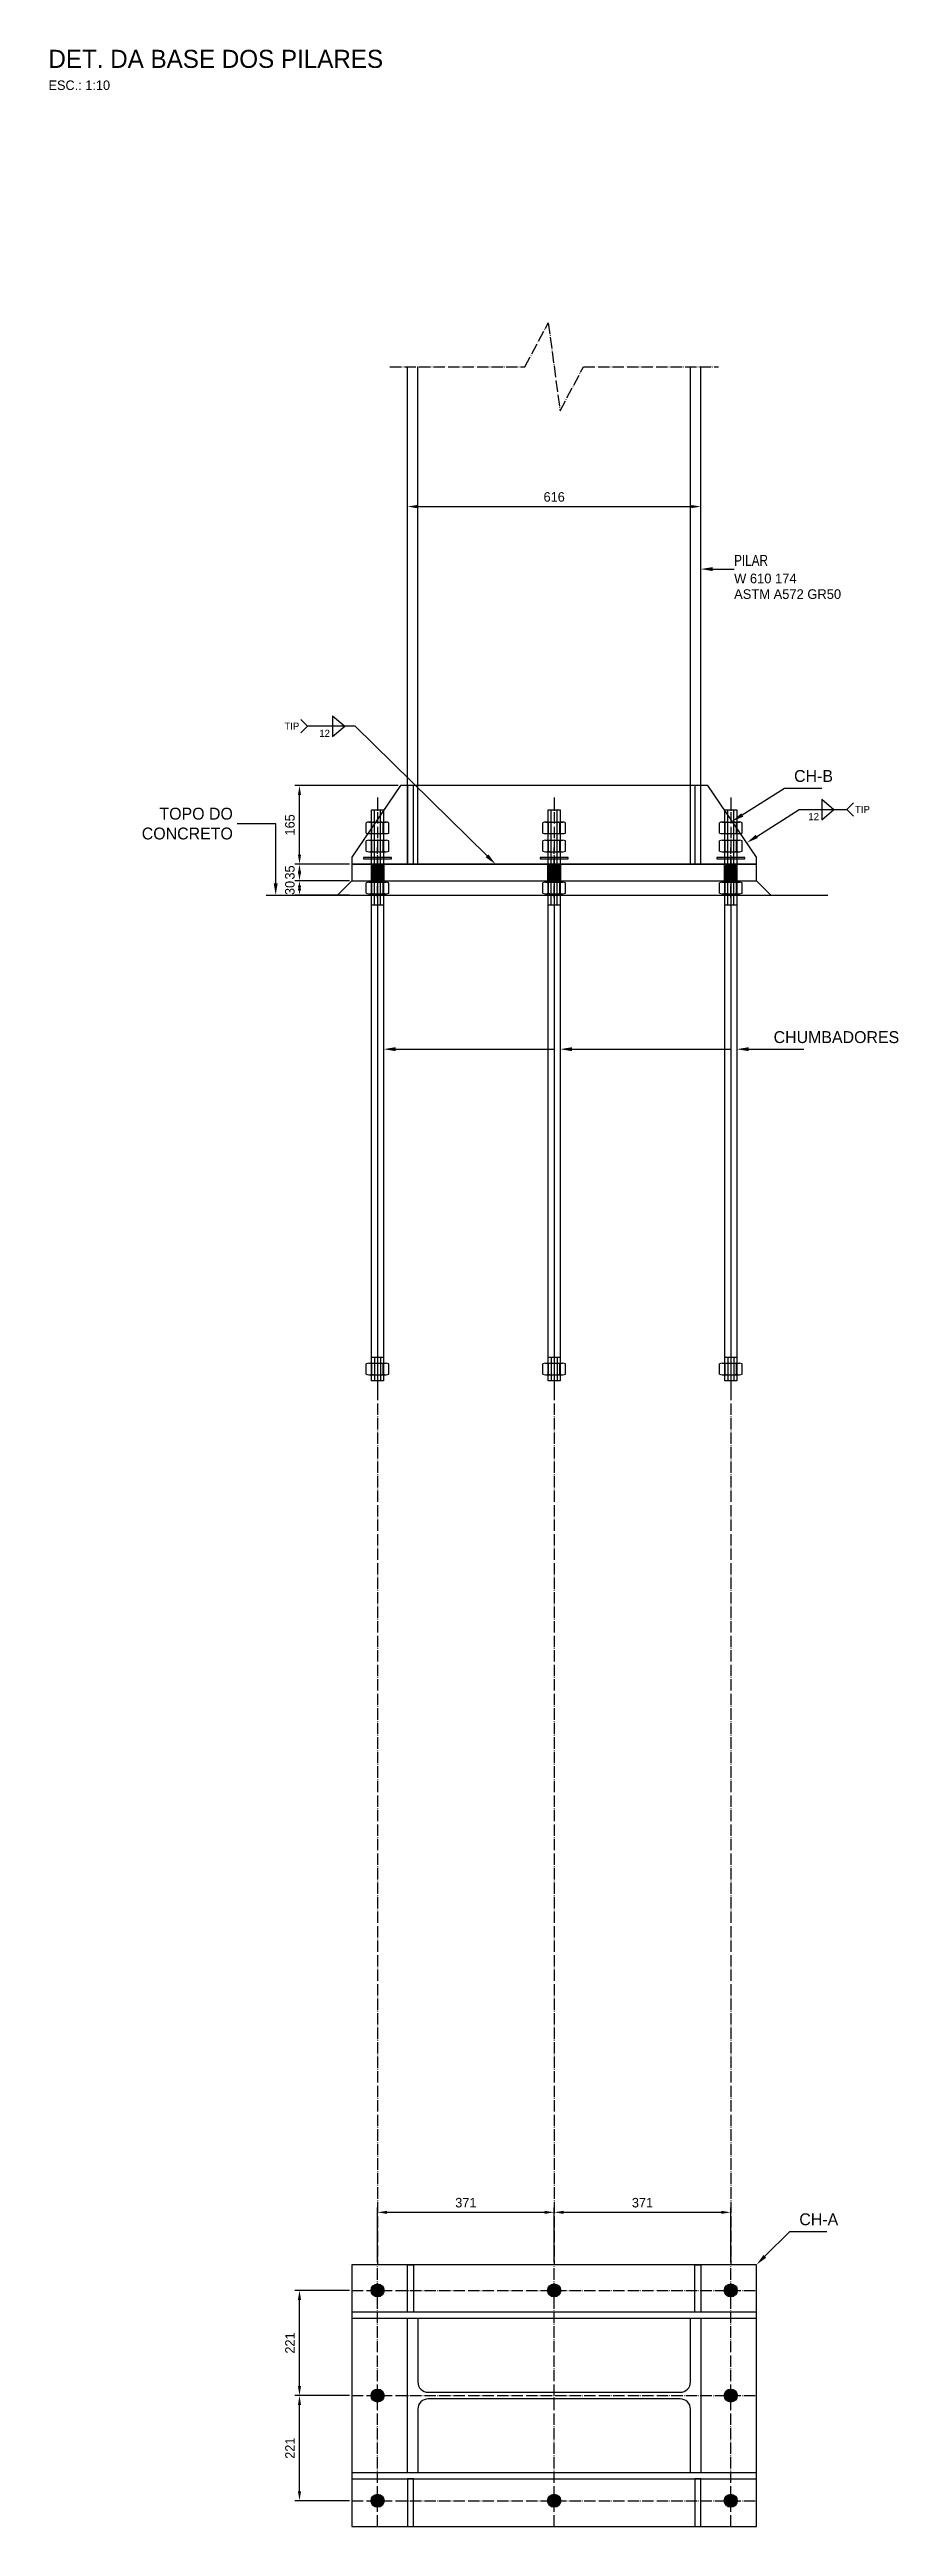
# Model space of a CAD drawing. Extents: x -5312 to 9045, y -3599 to 1729.
# Drawn here: x -1060 to 723, y -3475 to 1729 of the extents above; entities that cross this region are included whole.
import ezdxf

# ---------------------------------------------------------------- set-up
doc = ezdxf.new("R2010")
doc.units = 0
doc.header["$MEASUREMENT"] = 0
doc.linetypes.add('ACAD_ISO01W100', pattern=[5, 4, -1])
doc.linetypes.add('ACAD_ISO04W100', pattern=[30.5, 24, -3, 0.5, -3])
doc.layers.get('DEFPOINTS').update_dxf_attribs({"linetype": 'ACAD_ISO01W100'})
for name, color, linetype in [('CHU-CHUMBADOR', 1, 'Continuous'), ('DIM-1', 4, 'Continuous'), ('EIXO', 5, 'ACAD_ISO04W100'), ('FAB-CHAPA', 2, 'Continuous'), ('G-SIMBOLO', 4, 'Continuous'), ('PERFIL', 1, 'Continuous'), ('REGUA120', 2, 'Continuous'), ('REGUA80', 4, 'Continuous')]:
    doc.layers.add(name, color=color, linetype=linetype)
doc.dimstyles.new('ISO-25', dxfattribs={"dimtxt": 2.5, "dimasz": 2.5, "dimexe": 1.25, "dimexo": 0.625, "dimtad": 1, "dimtxsty": 'STANDARD', "dimcen": 2.5, "dimclrt": 4, "dimazin": 3, "dimtfac": 1, "dimtmove": 0, "dimatfit": 3})

msp = doc.modelspace()

# ---------------------------------------------------------------- texts
at = {"color": 4, "char_height": 25}
for s, insert, attachment_point in [('CH-B', (504, 189.95), 7), ('TOPO DO \\PCONCRETO', (-675, 102.55), 6), ('CHUMBADORES', (461, -358.725), 7), ('CH-A', (515, -2842.5), 7)]:
    msp.add_mtext(s, dxfattribs=dict(at, insert=insert, attachment_point=attachment_point))
at = {"layer": 'DIM-1', "char_height": 15, "attachment_point": 5}
for s, insert in [('TIP', (-551, 307.45)), ('12', (-482.172, 292.387)), ('12', (545.129, 117.387)), ('TIP', (647.6, 132.45))]:
    msp.add_mtext(s, dxfattribs=dict(at, insert=insert))
at = {"layer": 'REGUA120', "color": 2, "insert": (-1062.5, 1689.919), "char_height": 38, "attachment_point": 7}
msp.add_mtext('DET. DA BASE DOS PILARES', dxfattribs=at)
at = {"layer": 'REGUA140', "color": 2, "linetype": 'CONTINUOUS', "width": 0.8}
msp.add_text('PILAR', height=23, dxfattribs=at).set_placement((378, 644.286))
at = {"layer": 'REGUA80', "color": 4, "insert": (-1062.254, 1643.738), "char_height": 20, "attachment_point": 7}
msp.add_mtext('ESC.: 1:10', dxfattribs=at)
at = {"layer": 'REGUA80', "char_height": 20.3, "attachment_point": 7}
for s, insert in [('W 610 174', (378, 607.341)), ('ASTM A572 GR50', (378, 574.45))]:
    msp.add_mtext(s, dxfattribs=dict(at, insert=insert))

# ---------------------------------------------------------------- blocks, each defined once
blk = doc.blocks.new('*D3')
for p, q in [((-308, 748.8), (-308, 778.8)), ((-288, 768.8), (288, 768.8)), ((308, 748.8), (308, 778.8))]:
    blk.add_line(p, q)
for points in [[(-308, 768.8), (-288, 772.1), (-288, 765.4)], [(308, 768.8), (288, 765.4), (288, 772.1)]]:
    blk.add_trace(points)
at = {"layer": 'DEFPOINTS', "color": 0}
for p in [(-308, 743.8), (0, 778.8), (308, 743.8)]:
    blk.add_point(p, dxfattribs=at)
at = {"layer": 'REGUA80', "color": 4, "insert": (0, 778.8), "char_height": 20, "attachment_point": 8}
blk.add_mtext('616', dxfattribs=at)
blk = doc.blocks.new('*D4')
for p, q in [((-430, -17.5), (-545, -17.5)), ((-430, -47.5), (-545, -47.5)), ((-535, -27.5), (-535, -37.5))]:
    blk.add_line(p, q)
for points in [[(-535, -17.5), (-531.7, -37.5), (-538.3, -37.5)], [(-535, -47.5), (-538.3, -27.5), (-531.7, -27.5)]]:
    blk.add_trace(points)
at = {"layer": 'DEFPOINTS', "color": 0, "linetype": 'BYBLOCK'}
for p in [(-425, -17.5), (-425, -47.5)]:
    blk.add_point(p, dxfattribs=at)
at = {"layer": 'REGUA80', "color": 4, "insert": (-545, -32.5), "char_height": 20, "attachment_point": 8, "rotation": 90}
blk.add_mtext('30', dxfattribs=at)
blk = doc.blocks.new('*D5')
for p, q in [((-430, 17.5), (-545, 17.5)), ((-535, 2.5), (-535, -2.5)), ((-430, -17.5), (-545, -17.5))]:
    blk.add_line(p, q)
for points in [[(-535, 17.5), (-531.7, -2.5), (-538.3, -2.5)], [(-535, -17.5), (-538.3, 2.5), (-531.7, 2.5)]]:
    blk.add_trace(points)
at = {"layer": 'DEFPOINTS', "color": 0, "linetype": 'BYBLOCK'}
for p in [(-425, 17.5), (-425, -17.5)]:
    blk.add_point(p, dxfattribs=at)
at = {"layer": 'REGUA80', "color": 4, "insert": (-545, 0), "char_height": 20, "attachment_point": 8, "rotation": 90}
blk.add_mtext('35', dxfattribs=at)
blk = doc.blocks.new('*D6')
for p, q in [((-328, 182.5), (-545, 182.5)), ((-535, 37.5), (-535, 162.5)), ((-430, 17.5), (-545, 17.5))]:
    blk.add_line(p, q)
for points in [[(-535, 182.5), (-531.7, 162.5), (-538.3, 162.5)], [(-535, 17.5), (-538.3, 37.5), (-531.7, 37.5)]]:
    blk.add_trace(points)
at = {"layer": 'DEFPOINTS', "color": 0, "linetype": 'BYBLOCK'}
for p in [(-323, 182.5), (-425, 17.5)]:
    blk.add_point(p, dxfattribs=at)
at = {"layer": 'REGUA80', "color": 4, "insert": (-545, 100), "char_height": 20, "attachment_point": 8, "rotation": 90}
blk.add_mtext('165', dxfattribs=at)
blk = doc.blocks.new('*D13')
for p, q in [((-430, -3200), (-545, -3200)), ((-535, -3401), (-535, -3220)), ((-430, -3421), (-545, -3421))]:
    blk.add_line(p, q)
for points in [[(-535, -3200), (-531.7, -3220), (-538.3, -3220)], [(-535, -3421), (-538.3, -3401), (-531.7, -3401)]]:
    blk.add_trace(points)
at = {"layer": 'DEFPOINTS', "color": 0, "linetype": 'BYBLOCK'}
for p in [(-425, -3200), (-425, -3421)]:
    blk.add_point(p, dxfattribs=at)
at = {"layer": 'REGUA80', "color": 4, "insert": (-545, -3310.5), "char_height": 20, "attachment_point": 8, "rotation": 90}
blk.add_mtext('221', dxfattribs=at)
blk = doc.blocks.new('*D14')
for p, q in [((-430, -2979), (-545, -2979)), ((-535, -3180), (-535, -2999)), ((-430, -3200), (-545, -3200))]:
    blk.add_line(p, q)
for points in [[(-535, -2979), (-531.7, -2999), (-538.3, -2999)], [(-535, -3200), (-538.3, -3180), (-531.7, -3180)]]:
    blk.add_trace(points)
at = {"layer": 'DEFPOINTS', "color": 0, "linetype": 'BYBLOCK'}
for p in [(-425, -2979), (-425, -3200)]:
    blk.add_point(p, dxfattribs=at)
at = {"layer": 'REGUA80', "color": 4, "insert": (-545, -3089.5), "char_height": 20, "attachment_point": 8, "rotation": 90}
blk.add_mtext('221', dxfattribs=at)
blk = doc.blocks.new('*D15')
for p, q in [((-371, -2920), (-371, -2805)), ((0, -2920), (0, -2805)), ((-351, -2815), (-20, -2815))]:
    blk.add_line(p, q)
for points in [[(-371, -2815), (-351, -2811.7), (-351, -2818.3)], [(0, -2815), (-20, -2818.3), (-20, -2811.7)]]:
    blk.add_trace(points)
at = {"layer": 'DEFPOINTS', "color": 0}
for p in [(-185.5, -2805), (-371, -2925), (0, -2925)]:
    blk.add_point(p, dxfattribs=at)
at = {"layer": 'REGUA80', "color": 4, "insert": (-185.5, -2805), "char_height": 20, "attachment_point": 8}
blk.add_mtext('371', dxfattribs=at)
blk = doc.blocks.new('*D16')
for p, q in [((0, -2920), (0, -2805)), ((371, -2920), (371, -2805)), ((20, -2815), (351, -2815))]:
    blk.add_line(p, q)
for points in [[(0, -2815), (20, -2811.7), (20, -2818.3)], [(371, -2815), (351, -2818.3), (351, -2811.7)]]:
    blk.add_trace(points)
at = {"layer": 'DEFPOINTS', "color": 0}
for p in [(185.5, -2805), (0, -2925), (371, -2925)]:
    blk.add_point(p, dxfattribs=at)
at = {"layer": 'REGUA80', "color": 4, "insert": (185.5, -2805), "char_height": 20, "attachment_point": 8}
blk.add_mtext('371', dxfattribs=at)

# ---------------------------------------------------------------- dimensions: what is measured, and where the dimension line sits
for base, p1, p2, text, picture, middle in [((-308, 768.75), (308, 743.75), (-308, 743.75), '616', '*D3', (0, 768.75)), ((-371, -2815), (0, -2925), (-371, -2925), '371', '*D15', (-185.5, -2815)), ((0, -2815), (371, -2925), (0, -2925), '371', '*D16', (185.5, -2815))]:
    dim = msp.add_linear_dim(base=base, p1=p1, p2=p2, text=text, dimstyle='ISO-25', override={"dimtxt": 20, "dimasz": 20, "dimgap": 10})
    dim.commit()
    dim.dimension.update_dxf_attribs({"geometry": picture, "text_midpoint": middle})
for base, p1, p2, text, picture, middle in [((-535, 182.45), (-425, 17.45), (-323, 182.45), '165', '*D6', (-535, 99.95)), ((-535, 17.45), (-425, -17.45), (-425, 17.45), '35', '*D5', (-535, 0)), ((-535, -17.45), (-425, -47.45), (-425, -17.45), '30', '*D4', (-535, -32.45)), ((-535, -2979), (-425, -3200), (-425, -2979), '221', '*D14', (-535, -3089.5)), ((-535, -3200), (-425, -3421), (-425, -3200), '221', '*D13', (-535, -3310.5))]:
    dim = msp.add_linear_dim(base=base, p1=p1, p2=p2, angle=90, text=text, dimstyle='ISO-25', override={"dimtxt": 20, "dimasz": 20, "dimgap": 10})
    dim.commit()
    dim.dimension.update_dxf_attribs({"geometry": picture, "text_midpoint": middle, "dimtype": 160})

# ---------------------------------------------------------------- linework, layer by layer
msp.add_line((-605, -47.45), (575, -47.45))
at = {"color": 4}
for p, q in [((-425, -17.45), (-455, -47.45)), ((425, -17.45), (455, -47.45))]:
    msp.add_line(p, q, dxfattribs=at)
for points in [[(333, 637.5), (378, 637.5)], [(395.092, 120.872), (484, 177.45), (562, 177.45)], [(-585, -22.45), (-585, 102.55), (-666, 102.55)], [(-333.3, -371.225), (0, -371.225)], [(37.7, -371.225), (371, -371.225)], [(408.7, -371.225), (441, -371.225), (524.25, -371.225)], [(442.678, -2907.322), (495, -2855), (573, -2855)]]:
    msp.add_lwpolyline(points)
at = {"color": 255}
for points in [[(-141.022, 34.982), (-418, 307.45)], [(425.692, 75.872), (514.6, 132.45)]]:
    msp.add_lwpolyline(points, dxfattribs=at)
at = {"const_width": 13.7}
for points in [[(-377.85, -2979, 1), (-364.15, -2979, 1)], [(-6.85, -2979, 1), (6.85, -2979, 1)], [(364.15, -2979, 1), (377.85, -2979, 1)], [(-377.85, -3200, 1), (-364.15, -3200, 1)], [(364.15, -3200, 1), (377.85, -3200, 1)], [(-377.85, -3421, 1), (-364.15, -3421, 1)], [(-6.85, -3421, 1), (6.85, -3421, 1)], [(364.15, -3421, 1), (377.85, -3421, 1)]]:
    msp.add_lwpolyline(points, format="xyb", close=True, dxfattribs=at)
for points in [[(308, 637.5), (333, 641.667), (333, 633.333)], [(374, 107.45), (392.855, 124.387), (397.329, 117.357)], [(-585, -47.45), (-589.167, -22.45), (-580.833, -22.45)], [(-358.3, -371.225), (-333.3, -367.058), (-333.3, -375.392)], [(12.7, -371.225), (37.7, -367.058), (37.7, -375.392)], [(383.7, -371.225), (408.7, -367.058), (408.7, -375.392)], [(425, -2925), (439.731, -2904.376), (445.624, -2910.269)]]:
    msp.add_trace(points)
at = {"color": 255}
for points in [[(404.6, 62.45), (423.455, 79.387), (427.929, 72.357)], [(-384.7, -17.45), (-357.3, -17.45), (-384.7, 17.45), (-357.3, 17.45)], [(-384.7, -17.45), (-357.3, -17.45), (-384.7, 17.45), (-357.3, 17.45)], [(-384.7, -17.45), (-357.3, -17.45), (-384.7, 17.45), (-357.3, 17.45)], [(-123.2, 17.45), (-143.944, 32.012), (-138.1, 37.952)], [(-13.7, -17.45), (13.7, -17.45), (-13.7, 17.45), (13.7, 17.45)], [(-13.7, -17.45), (13.7, -17.45), (-13.7, 17.45), (13.7, 17.45)], [(357.3, -17.45), (384.7, -17.45), (357.3, 17.45), (384.7, 17.45)], [(357.3, -17.45), (384.7, -17.45), (357.3, 17.45), (384.7, 17.45)], [(357.3, -17.45), (384.7, -17.45), (357.3, 17.45), (384.7, 17.45)]]:
    msp.add_trace(points, dxfattribs=at)
at = {"layer": 'CHU-CHUMBADOR'}
for p, q in [((-394.989, 82.855), (-394.989, 104.445)), ((-388.992, 105.715), (-353.008, 105.715)), ((-382.994, 82.855), (-382.994, 104.445)), ((-359.006, 82.855), (-359.006, 104.445)), ((-347.011, 82.855), (-347.011, 104.445)), ((-23.989, 82.855), (-23.989, 104.445)), ((-17.992, 105.715), (17.992, 105.715)), ((-11.994, 82.855), (-11.994, 104.445)), ((11.994, 82.855), (11.994, 104.445)), ((23.989, 82.855), (23.989, 104.445)), ((347.011, 82.855), (347.011, 104.445)), ((353.008, 105.715), (388.992, 105.715)), ((359.006, 82.855), (359.006, 104.445)), ((382.994, 82.855), (382.994, 104.445)), ((394.989, 82.855), (394.989, 104.445)), ((-394.989, 44.755), (-394.989, 66.345)), ((-388.992, 81.585), (-353.008, 81.585)), ((-388.992, 67.615), (-353.008, 67.615)), ((-382.994, 44.755), (-382.994, 66.345)), ((-359.006, 44.755), (-359.006, 66.345)), ((-347.011, 44.755), (-347.011, 66.345)), ((-23.989, 44.755), (-23.989, 66.345)), ((-17.992, 81.585), (17.992, 81.585)), ((-17.992, 67.615), (17.992, 67.615)), ((-11.994, 44.755), (-11.994, 66.345)), ((11.994, 44.755), (11.994, 66.345)), ((23.989, 44.755), (23.989, 66.345)), ((347.011, 44.755), (347.011, 66.345)), ((353.008, 81.585), (388.992, 81.585)), ((353.008, 67.615), (388.992, 67.615)), ((359.006, 44.755), (359.006, 66.345)), ((382.994, 44.755), (382.994, 66.345)), ((394.989, 44.755), (394.989, 66.345)), ((-388.992, 43.485), (-353.008, 43.485)), ((-17.992, 43.485), (17.992, 43.485)), ((353.008, 43.485), (388.992, 43.485)), ((-394.989, -43.245), (-394.989, -21.655)), ((-388.992, -20.385), (-353.008, -20.385)), ((-388.992, -44.515), (-353.008, -44.515)), ((-382.994, -43.245), (-382.994, -21.655)), ((-359.006, -43.245), (-359.006, -21.655)), ((-347.011, -43.245), (-347.011, -21.655)), ((-23.989, -43.245), (-23.989, -21.655)), ((-17.992, -20.385), (17.992, -20.385)), ((-17.992, -44.515), (17.992, -44.515)), ((-11.994, -43.245), (-11.994, -21.655)), ((11.994, -43.245), (11.994, -21.655)), ((23.989, -43.245), (23.989, -21.655)), ((347.011, -43.245), (347.011, -21.655)), ((353.008, -20.385), (388.992, -20.385)), ((353.008, -44.515), (388.992, -44.515)), ((359.006, -43.245), (359.006, -21.655)), ((382.994, -43.245), (382.994, -21.655)), ((394.989, -43.245), (394.989, -21.655)), ((-394.989, -1053.94), (-394.989, -1032.35)), ((-388.992, -1031.08), (-353.008, -1031.08)), ((-382.994, -1053.94), (-382.994, -1032.35)), ((-359.006, -1053.94), (-359.006, -1032.35)), ((-347.011, -1053.94), (-347.011, -1032.35)), ((-23.989, -1053.94), (-23.989, -1032.35)), ((-17.992, -1031.08), (17.992, -1031.08)), ((-11.994, -1053.94), (-11.994, -1032.35)), ((11.994, -1053.94), (11.994, -1032.35)), ((23.989, -1053.94), (23.989, -1032.35)), ((347.011, -1053.94), (347.011, -1032.35)), ((353.008, -1031.08), (388.992, -1031.08)), ((359.006, -1053.94), (359.006, -1032.35)), ((382.994, -1053.94), (382.994, -1032.35)), ((394.989, -1053.94), (394.989, -1032.35)), ((-388.992, -1055.21), (-353.008, -1055.21)), ((-17.992, -1055.21), (17.992, -1055.21)), ((353.008, -1055.21), (388.992, -1055.21))]:
    msp.add_line(p, q, dxfattribs=at)
for points in [[(-400.21, 28.88), (-341.79, 28.88), (-341.79, 31.42), (-400.21, 31.42)], [(-29.21, 28.88), (29.21, 28.88), (29.21, 31.42), (-29.21, 31.42)], [(341.79, 28.88), (400.21, 28.88), (400.21, 31.42), (341.79, 31.42)]]:
    msp.add_lwpolyline(points, close=True, dxfattribs=at)
at = {"layer": 'CHU-CHUMBADOR', "linetype": 'CONTINUOUS'}
for centre, start, end in [((-388.992, 90.92), 66.086832, 113.913168), ((-376.997, 90.92), 90, 113.913168), ((-365.003, 90.92), 66.086832, 90), ((-353.008, 90.92), 66.086832, 113.913168), ((-17.992, 90.92), 66.086832, 113.913168), ((-5.997, 90.92), 90, 113.913168), ((5.997, 90.92), 66.086832, 90), ((17.992, 90.92), 66.086832, 113.913168), ((353.008, 90.92), 66.086832, 113.913168), ((365.003, 90.92), 90, 113.913168), ((376.997, 90.92), 66.086832, 90), ((388.992, 90.92), 66.086832, 113.913168), ((-388.992, 96.38), 246.086832, 293.913168), ((-388.992, 52.82), 66.086832, 113.913168), ((-376.997, 96.38), 246.086832, 270), ((-376.997, 52.82), 90, 113.913168), ((-365.003, 96.38), 270, 293.913168), ((-365.003, 52.82), 66.086832, 90), ((-353.008, 96.38), 246.086832, 293.913168), ((-353.008, 52.82), 66.086832, 113.913168), ((-17.992, 96.38), 246.086832, 293.913168), ((-17.992, 52.82), 66.086832, 113.913168), ((-5.997, 96.38), 246.086832, 270), ((-5.997, 52.82), 90, 113.913168), ((5.997, 96.38), 270, 293.913168), ((5.997, 52.82), 66.086832, 90), ((17.992, 96.38), 246.086832, 293.913168), ((17.992, 52.82), 66.086832, 113.913168), ((353.008, 96.38), 246.086832, 293.913168), ((353.008, 52.82), 66.086832, 113.913168), ((365.003, 96.38), 246.086832, 270), ((365.003, 52.82), 90, 113.913168), ((376.997, 96.38), 270, 293.913168), ((376.997, 52.82), 66.086832, 90), ((388.992, 96.38), 246.086832, 293.913168), ((388.992, 52.82), 66.086832, 113.913168), ((-388.992, 58.28), 246.086832, 293.913168), ((-376.997, 58.28), 246.086832, 270), ((-365.003, 58.28), 270, 293.913168), ((-353.008, 58.28), 246.086832, 293.913168), ((-17.992, 58.28), 246.086832, 293.913168), ((-5.997, 58.28), 246.086832, 270), ((5.997, 58.28), 270, 293.913168), ((17.992, 58.28), 246.086832, 293.913168), ((353.008, 58.28), 246.086832, 293.913168), ((365.003, 58.28), 246.086832, 270), ((376.997, 58.28), 270, 293.913168), ((388.992, 58.28), 246.086832, 293.913168), ((-388.992, -35.18), 66.086832, 113.913168), ((-388.992, -29.72), 246.086832, 293.913168), ((-376.997, -35.18), 90, 113.913168), ((-376.997, -29.72), 246.086832, 270), ((-365.003, -35.18), 66.086832, 90), ((-365.003, -29.72), 270, 293.913168), ((-353.008, -35.18), 66.086832, 113.913168), ((-353.008, -29.72), 246.086832, 293.913168), ((-17.992, -35.18), 66.086832, 113.913168), ((-17.992, -29.72), 246.086832, 293.913168), ((-5.997, -35.18), 90, 113.913168), ((-5.997, -29.72), 246.086832, 270), ((5.997, -35.18), 66.086832, 90), ((5.997, -29.72), 270, 293.913168), ((17.992, -35.18), 66.086832, 113.913168), ((17.992, -29.72), 246.086832, 293.913168), ((353.008, -35.18), 66.086832, 113.913168), ((353.008, -29.72), 246.086832, 293.913168), ((365.003, -35.18), 90, 113.913168), ((365.003, -29.72), 246.086832, 270), ((376.997, -35.18), 66.086832, 90), ((376.997, -29.72), 270, 293.913168), ((388.992, -35.18), 66.086832, 113.913168), ((388.992, -29.72), 246.086832, 293.913168), ((-388.992, -1045.875), 66.086832, 113.913168), ((-376.997, -1045.875), 90, 113.913168), ((-365.003, -1045.875), 66.086832, 90), ((-353.008, -1045.875), 66.086832, 113.913168), ((-17.992, -1045.875), 66.086832, 113.913168), ((-5.997, -1045.875), 90, 113.913168), ((5.997, -1045.875), 66.086832, 90), ((17.992, -1045.875), 66.086832, 113.913168), ((353.008, -1045.875), 66.086832, 113.913168), ((365.003, -1045.875), 90, 113.913168), ((376.997, -1045.875), 66.086832, 90), ((388.992, -1045.875), 66.086832, 113.913168), ((-388.992, -1040.415), 246.086832, 293.913168), ((-376.997, -1040.415), 246.086832, 270), ((-365.003, -1040.415), 270, 293.913168), ((-353.008, -1040.415), 246.086832, 293.913168), ((-17.992, -1040.415), 246.086832, 293.913168), ((-5.997, -1040.415), 246.086832, 270), ((5.997, -1040.415), 270, 293.913168), ((17.992, -1040.415), 246.086832, 293.913168), ((353.008, -1040.415), 246.086832, 293.913168), ((365.003, -1040.415), 246.086832, 270), ((376.997, -1040.415), 270, 293.913168), ((388.992, -1040.415), 246.086832, 293.913168)]:
    msp.add_arc(centre, 14.795, start, end, dxfattribs=at)
at = {"layer": 'EIXO'}
for p, q in [((-371, -52.35), (-371, 52.35)), ((-371, -52.35), (-371, 52.35)), ((-371, -52.35), (-371, 52.35)), ((0, -52.35), (0, 52.35)), ((0, -52.35), (0, 52.35)), ((371, -52.35), (371, 52.35)), ((371, -52.35), (371, 52.35)), ((371, -52.35), (371, 52.35)), ((-371, -17.45), (-371, -2925)), ((0, -17.45), (0, -2925)), ((371, -17.45), (371, -2925)), ((-371, -3475), (-371, -2925)), ((0, -3475), (0, -2925)), ((371, -3475), (371, -2925)), ((-425, -2979), (425, -2979)), ((-425, -3200), (425, -3200)), ((-425, -3421), (425, -3421))]:
    msp.add_line(p, q, dxfattribs=at)
for points in [[(-344.96, 1062.5), (-61.6, 1062.5), (-12.32, 1154.9), (12.32, 970.1), (61.6, 1062.5), (344.96, 1062.5)], [(-371, 157.255), (-371, -1093.545)], [(0, 157.255), (0, -1093.545)], [(371, 157.255), (371, -1093.545)]]:
    msp.add_lwpolyline(points, dxfattribs=at)
at = {"layer": 'FAB-CHAPA'}
for points in [[(425, 17.45), (425, 32.45), (323, 182.45), (-323, 182.45), (-425, 32.45), (-425, 17.45)], [(-308, 17.45), (-295.3, 17.45), (-295.3, 182.45), (-308, 182.45)], [(295.3, 17.45), (308, 17.45), (308, 182.45), (295.3, 182.45)], [(-425, -17.45), (425, -17.45), (425, 17.45), (-425, 17.45)], [(-384.7, -17.45), (-357.3, -17.45), (-357.3, 17.45), (-384.7, 17.45)], [(-384.7, -17.45), (-357.3, -17.45), (-357.3, 17.45), (-384.7, 17.45)], [(-384.7, -17.45), (-357.3, -17.45), (-357.3, 17.45), (-384.7, 17.45)], [(-13.7, -17.45), (13.7, -17.45), (13.7, 17.45), (-13.7, 17.45)], [(-13.7, -17.45), (13.7, -17.45), (13.7, 17.45), (-13.7, 17.45)], [(357.3, -17.45), (384.7, -17.45), (384.7, 17.45), (357.3, 17.45)], [(357.3, -17.45), (384.7, -17.45), (384.7, 17.45), (357.3, 17.45)], [(357.3, -17.45), (384.7, -17.45), (384.7, 17.45), (357.3, 17.45)], [(-425, -3475), (425, -3475), (425, -2925), (-425, -2925)], [(-308, -2925), (-295.3, -2925), (-295.3, -3024.8), (-308, -3024.8)], [(295.3, -2925), (308, -2925), (308, -3024.8), (295.3, -3024.8)], [(-425, -3037.5), (425, -3037.5), (425, -3024.8), (-425, -3024.8)], [(-425, -3375.2), (425, -3375.2), (425, -3362.5), (-425, -3362.5)], [(-308, -3475), (-295.3, -3475), (-295.3, -3375.2), (-308, -3375.2)], [(295.3, -3475), (308, -3475), (308, -3375.2), (295.3, -3375.2)]]:
    msp.add_lwpolyline(points, close=True, dxfattribs=at)
at = {"layer": 'FAB-CHAPA', "linetype": 'CONTINUOUS'}
for centre in [(-371, -2979), (0, -2979), (371, -2979), (-371, -3200), (371, -3200), (-371, -3421), (0, -3421), (371, -3421)]:
    msp.add_circle(centre, 13.7, dxfattribs=at)
at = {"layer": 'G-SIMBOLO'}
for p, q in [((-518, 307.45), (-532.142, 321.592)), ((-465.35, 329.225), (-465.35, 285.675)), ((-465.35, 329.225), (-440.071, 307.45)), ((-518, 307.45), (-532.142, 293.308)), ((-418, 307.45), (-518, 307.45)), ((-465.35, 285.675), (-440.071, 307.45)), ((514.6, 132.45), (614.6, 132.45)), ((561.95, 154.225), (561.95, 110.675)), ((561.95, 154.225), (587.229, 132.45)), ((561.95, 110.675), (587.229, 132.45)), ((614.6, 132.45), (628.742, 146.592)), ((614.6, 132.45), (628.742, 118.308))]:
    msp.add_line(p, q, dxfattribs=at)
at = {"layer": 'PERFIL'}
for p, q in [((-308, 17.45), (-308, 1062.5)), ((-286.4, 17.45), (-286.4, 1062.5)), ((286.4, 17.45), (286.4, 1062.5)), ((308, 17.45), (308, 1062.5)), ((-377.35, -68.145), (-377.35, 131.855)), ((-364.65, -68.145), (-364.65, 131.855)), ((-6.35, -68.145), (-6.35, 131.855)), ((6.35, -68.145), (6.35, 131.855)), ((364.65, -68.145), (364.65, 131.855)), ((377.35, -68.145), (377.35, 131.855)), ((-383.7, -68.145), (-358.3, -68.145)), ((-12.7, -68.145), (12.7, -68.145)), ((358.3, -68.145), (383.7, -68.145)), ((-383.7, -1018.145), (-358.3, -1018.145)), ((-377.35, -1018.145), (-377.35, -1068.145)), ((-364.65, -1018.145), (-364.65, -1068.145)), ((-12.7, -1018.145), (12.7, -1018.145)), ((-6.35, -1018.145), (-6.35, -1068.145)), ((6.35, -1018.145), (6.35, -1068.145)), ((358.3, -1018.145), (383.7, -1018.145)), ((364.65, -1018.145), (364.65, -1068.145)), ((377.35, -1018.145), (377.35, -1068.145))]:
    msp.add_line(p, q, dxfattribs=at)
for points in [[(-358.3, 131.855), (-358.3, -1068.145), (-383.7, -1068.145), (-383.7, 131.855)], [(12.7, 131.855), (12.7, -1068.145), (-12.7, -1068.145), (-12.7, 131.855)], [(383.7, 131.855), (383.7, -1068.145), (358.3, -1068.145), (358.3, 131.855)]]:
    msp.add_lwpolyline(points, close=True, dxfattribs=at)
msp.add_lwpolyline([(308, -3037.5), (308, -3362.5), (286.4, -3362.5), (286.4, -3228.6, 0.41421356), (264.8, -3207), (-264.8, -3207, 0.41421356), (-286.4, -3228.6), (-286.4, -3362.5), (-308, -3362.5), (-308, -3037.5), (-286.4, -3037.5), (-286.4, -3171.4, 0.41421356), (-264.8, -3193), (264.8, -3193, 0.41421356), (286.4, -3171.4), (286.4, -3037.5), (308, -3037.5)], format="xyb", close=True, dxfattribs=at)

msp.set_redraw_order([(e.dxf.handle, doc.entitydb.next_handle()) for e in msp.query("TEXT MTEXT ATTDEF DIMENSION ARC_DIMENSION")])  # texts and dimensions are drawn at this point

doc.saveas('drawing.dxf')
